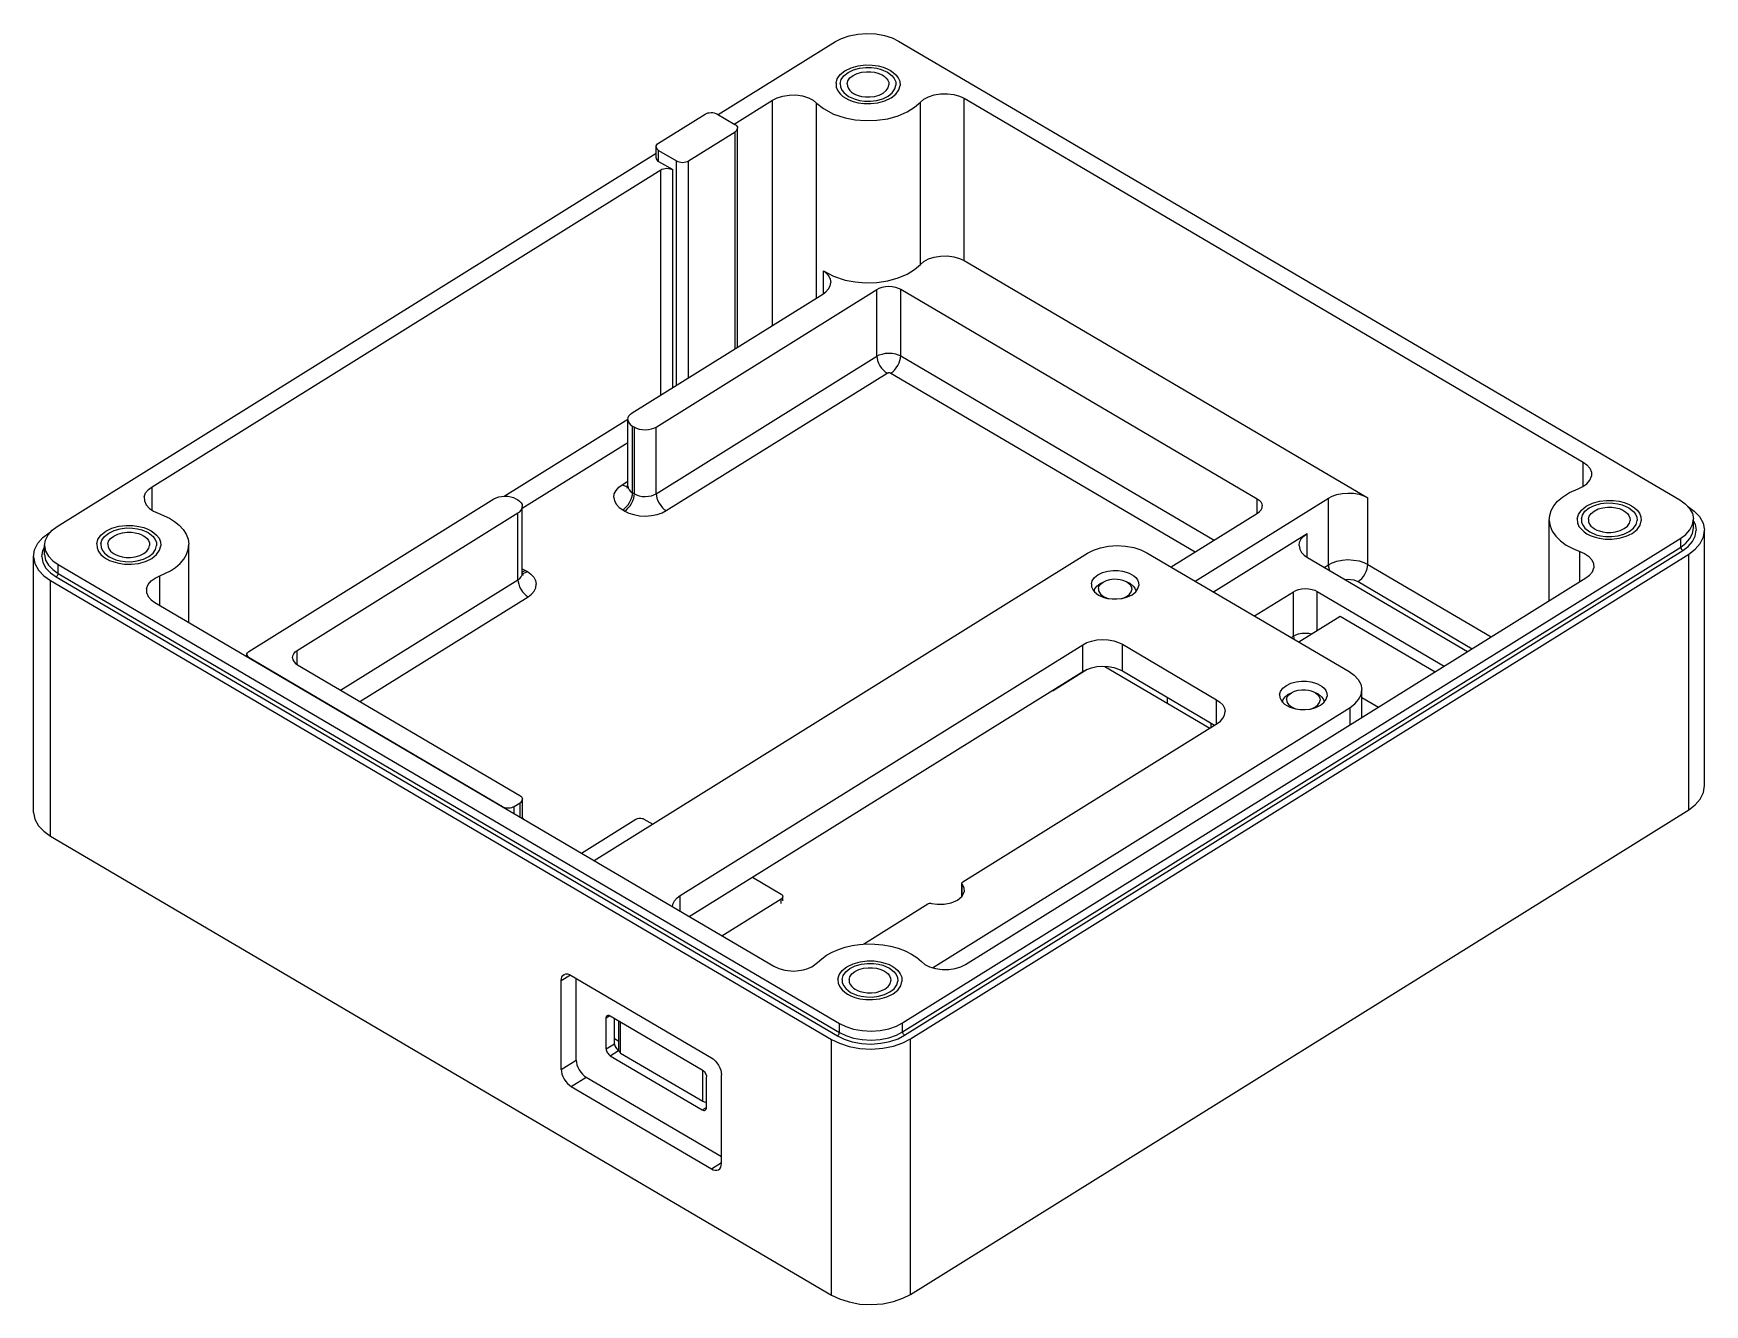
# Model space of a CAD drawing. Header units: millimetres. Extents: x -60 to 60, y -36 to 55.
import ezdxf

# ---------------------------------------------------------------- set-up
doc = ezdxf.new("R2010")
doc.units = ezdxf.units.MM
doc.layers.add('VISIBLE', color=7, linetype='Continuous')

msp = doc.modelspace()

# ---------------------------------------------------------------- linework, layer by layer
at = {"layer": 'VISIBLE'}
for p, q in [((-10.8, 49.03), (-2.4, 54.26)), ((-2.4, 54.26), (-1.96, 54.49)), ((-1.96, 54.49), (-1.42, 54.68)), ((-1.42, 54.68), (-0.81, 54.8)), ((-0.81, 54.8), (-0.16, 54.85)), ((-0.16, 54.85), (0.5, 54.82)), ((0.5, 54.82), (1.12, 54.7)), ((1.12, 54.7), (1.67, 54.53)), ((1.67, 54.53), (2.12, 54.3)), ((2.12, 54.3), (58.07, 21.42)), ((-2.36, 51.28), (-2.28, 51.59)), ((-2.28, 51.59), (-2.06, 51.9)), ((-2.06, 51.9), (-1.72, 52.17)), ((-2.06, 51.27), (-1.99, 51.54)), ((-1.99, 51.54), (-1.8, 51.81)), ((-1.8, 51.81), (-1.5, 52.05)), ((-1.72, 52.17), (-1.27, 52.39)), ((-1.51, 51.46), (-1.37, 51.66)), ((-1.5, 52.05), (-1.11, 52.23)), ((-1.37, 51.66), (-1.14, 51.84)), ((-1.27, 52.39), (-0.77, 52.53)), ((-1.14, 51.84), (-0.85, 51.98)), ((-1.11, 52.23), (-0.68, 52.36)), ((-0.85, 51.98), (-0.52, 52.07)), ((-0.77, 52.53), (-0.26, 52.59)), ((-0.68, 52.36), (-0.23, 52.41)), ((-0.52, 52.07), (-0.19, 52.11)), ((-0.26, 52.59), (0.22, 52.58)), ((-0.23, 52.41), (0.19, 52.4)), ((-0.19, 52.11), (0.12, 52.1)), ((0.12, 52.1), (0.4, 52.07)), ((0.19, 52.4), (0.56, 52.35)), ((0.22, 52.58), (0.65, 52.53)), ((0.4, 52.07), (0.63, 52.01)), ((0.56, 52.35), (0.87, 52.27)), ((0.63, 52.01), (0.83, 51.93)), ((0.65, 52.53), (1.01, 52.43)), ((0.83, 51.93), (0.98, 51.85)), ((0.87, 52.27), (1.33, 52.07)), ((0.98, 51.85), (1.11, 51.77)), ((1.01, 52.43), (1.3, 52.32)), ((1.11, 51.77), (1.24, 51.65)), ((1.24, 51.65), (1.34, 51.51)), ((1.3, 52.32), (1.54, 52.2)), ((1.33, 52.07), (1.67, 51.8)), ((1.34, 51.51), (1.41, 51.35)), ((1.54, 52.2), (1.74, 52.06)), ((1.67, 51.8), (1.81, 51.61)), ((1.74, 52.06), (1.93, 51.89)), ((1.81, 51.61), (1.91, 51.39)), ((1.93, 51.89), (2.1, 51.68)), ((2.1, 51.68), (2.2, 51.42)), ((-6.58, 50.24), (-6.18, 50.36)), ((-6.18, 50.36), (-5.72, 50.43)), ((-5.72, 50.43), (-5.23, 50.44)), ((-5.23, 50.44), (-4.76, 50.37)), ((-4.76, 50.37), (-4.34, 50.23)), ((-2.36, 51.28), (-2.34, 50.99)), ((-2.34, 50.99), (-2.23, 50.73)), ((-2.23, 50.73), (-2.07, 50.52)), ((-2.07, 50.52), (-1.87, 50.34)), ((-2.06, 51.27), (-2.04, 51.02)), ((-2.04, 51.02), (-1.95, 50.79)), ((-1.95, 50.79), (-1.81, 50.61)), ((-1.87, 50.34), (-1.67, 50.21)), ((-1.81, 50.61), (-1.46, 50.34)), ((-1.57, 51.25), (-1.51, 51.46)), ((-1.57, 51.25), (-1.55, 51.06)), ((-1.55, 51.06), (-1.48, 50.9)), ((-1.48, 50.9), (-1.37, 50.76)), ((-1.46, 50.34), (-1, 50.13)), ((-1.37, 50.76), (-1.25, 50.64)), ((-1.25, 50.64), (-1.11, 50.55)), ((-1.11, 50.55), (-0.96, 50.47)), ((-0.96, 50.47), (-0.77, 50.4)), ((-0.77, 50.4), (-0.54, 50.34)), ((-0.54, 50.34), (-0.26, 50.3)), ((-0.26, 50.3), (0.06, 50.3)), ((0.06, 50.3), (0.39, 50.34)), ((0.39, 50.34), (0.72, 50.43)), ((0.72, 50.43), (1.01, 50.57)), ((0.98, 50.17), (1.37, 50.36)), ((1.01, 50.57), (1.23, 50.75)), ((1.23, 50.75), (1.37, 50.95)), ((1.37, 50.95), (1.43, 51.16)), ((1.37, 50.36), (1.67, 50.6)), ((1.41, 51.35), (1.43, 51.16)), ((1.58, 50.23), (1.93, 50.51)), ((1.67, 50.6), (1.85, 50.87)), ((1.85, 50.87), (1.93, 51.14)), ((1.91, 51.39), (1.93, 51.14)), ((1.93, 50.51), (2.14, 50.82)), ((2.14, 50.82), (2.23, 51.13)), ((2.2, 51.42), (2.23, 51.13)), ((3.92, 50.13), (4.25, 50.31)), ((4.25, 50.31), (4.66, 50.45)), ((4.66, 50.45), (5.13, 50.53)), ((5.13, 50.53), (5.62, 50.53)), ((5.62, 50.53), (6.08, 50.47)), ((6.08, 50.47), (6.49, 50.35)), ((6.49, 50.35), (6.81, 50.2)), ((-11.74, 49.07), (-11.65, 49.12)), ((-11.65, 49.12), (-11.55, 49.15)), ((-11.55, 49.15), (-11.44, 49.17)), ((-11.44, 49.17), (-11.31, 49.18)), ((-11.31, 49.18), (-11.19, 49.18)), ((-11.19, 49.18), (-11.08, 49.15)), ((-11.08, 49.15), (-10.97, 49.12)), ((-10.97, 49.12), (-10.89, 49.08)), ((-10.89, 49.08), (-9.6, 48.32)), ((-9.66, 48.36), (-6.9, 50.08)), ((-6.9, 50.08), (-6.58, 50.24)), ((-6.9, 33.94), (-6.9, 50.08)), ((-4.34, 50.23), (-4, 50.06)), ((-4, 50.06), (-3.75, 49.86)), ((-3.75, 35.9), (-3.75, 49.86)), ((-3.75, 49.86), (-3.25, 49.46)), ((-3.25, 49.46), (-2.54, 49.07)), ((-2.54, 49.07), (-1.7, 48.8)), ((-1.67, 50.21), (-1.44, 50.09)), ((-1.44, 50.09), (-1.14, 49.97)), ((-1.14, 49.97), (-0.78, 49.88)), ((-1, 50.13), (-0.69, 50.05)), ((-0.78, 49.88), (-0.36, 49.82)), ((-0.69, 50.05), (-0.32, 50)), ((-0.36, 49.82), (0.12, 49.82)), ((-0.32, 50), (0.1, 50)), ((0.1, 50), (0.54, 50.05)), ((0.12, 49.82), (0.63, 49.88)), ((0.54, 50.05), (0.98, 50.17)), ((0.63, 49.88), (1.14, 50.02)), ((1.14, 50.02), (1.58, 50.23)), ((2.08, 48.95), (2.73, 49.23)), ((2.73, 49.23), (3.26, 49.56)), ((3.26, 49.56), (3.68, 49.92)), ((3.68, 49.92), (3.92, 50.13)), ((3.68, 38.3), (3.68, 49.92)), ((6.81, 38.57), (6.81, 50.2)), ((6.81, 50.2), (51.15, 24.13)), ((-15.08, 46.99), (-11.74, 49.07)), ((-9.6, 48.32), (-9.52, 48.27)), ((-9.52, 48.27), (-9.47, 48.21)), ((-9.51, 47.86), (-9.46, 47.92)), ((-9.47, 48.21), (-9.43, 48.14)), ((-9.46, 47.92), (-9.43, 47.99)), ((-9.43, 48.14), (-9.41, 48.07)), ((-9.43, 47.99), (-9.41, 48.07)), ((-9.41, 34.93), (-9.41, 48.07)), ((-1.7, 48.8), (-1, 48.66)), ((-1, 48.66), (-0.24, 48.6)), ((-0.24, 48.6), (0.55, 48.63)), ((0.55, 48.63), (1.34, 48.74)), ((1.34, 48.74), (2.08, 48.95)), ((-15.25, 46.73), (-15.24, 46.8)), ((-15.25, 45.93), (-15.25, 46.73)), ((-15.25, 46.73), (-15.24, 46.66)), ((-15.24, 46.8), (-15.2, 46.87)), ((-15.2, 46.87), (-15.15, 46.94)), ((-15.15, 46.94), (-15.08, 46.99)), ((-12.93, 45.72), (-9.58, 47.81)), ((-9.58, 47.81), (-9.51, 47.86)), ((-9.58, 32.26), (-9.58, 47.81)), ((-58.14, 19.53), (-15.25, 46.26)), ((-15.25, 45.93), (-15.24, 45.86)), ((-15.24, 46.66), (-15.2, 46.59)), ((-15.24, 45.86), (-15.2, 45.79)), ((-15.2, 46.59), (-15.14, 46.53)), ((-15.2, 45.79), (-15.14, 45.73)), ((-15.14, 46.53), (-15.07, 46.47)), ((-15.14, 45.73), (-15.07, 45.68)), ((-15.07, 45.68), (-15.07, 46.47)), ((-15.07, 46.47), (-13.78, 45.72)), ((-15.07, 45.68), (-14.06, 45.09)), ((-13.78, 29.65), (-13.78, 45.72)), ((-13.78, 45.72), (-13.69, 45.67)), ((-13.69, 45.67), (-13.59, 45.64)), ((-13.59, 45.64), (-13.47, 45.62)), ((-13.47, 45.62), (-13.35, 45.61)), ((-13.35, 45.61), (-13.23, 45.62)), ((-13.23, 45.62), (-13.11, 45.65)), ((-13.11, 45.65), (-13.01, 45.68)), ((-13.01, 45.68), (-12.93, 45.72)), ((-12.93, 30.18), (-12.93, 45.72)), ((-51.35, 22.37), (-14.91, 45.08)), ((-14.91, 45.08), (-14.83, 45.12)), ((-14.91, 28.94), (-14.91, 45.08)), ((-14.83, 45.12), (-14.73, 45.16)), ((-14.73, 45.16), (-14.61, 45.18)), ((-14.61, 45.18), (-14.49, 45.19)), ((-14.49, 45.19), (-14.37, 45.18)), ((-14.37, 45.18), (-14.25, 45.16)), ((-14.25, 45.16), (-14.15, 45.13)), ((-14.15, 45.13), (-14.06, 45.09)), ((-14.06, 29.47), (-14.06, 45.09)), ((3.26, 37.94), (3.68, 38.3)), ((3.68, 38.3), (3.92, 38.51)), ((3.92, 38.51), (4.25, 38.69)), ((4.25, 38.69), (4.66, 38.83)), ((4.66, 38.83), (5.13, 38.9)), ((5.13, 38.9), (5.62, 38.91)), ((5.62, 38.91), (6.08, 38.85)), ((6.08, 38.85), (6.49, 38.73)), ((6.49, 38.73), (6.81, 38.57)), ((6.81, 38.57), (35.73, 21.58)), ((-3.25, 36.21), (-3.25, 37.83)), ((-3.25, 37.83), (-3.04, 37.66)), ((-3.25, 37.83), (-2.54, 37.45)), ((-3.04, 37.66), (-2.87, 37.46)), ((-2.87, 37.46), (-2.77, 37.24)), ((-2.77, 37.24), (-2.73, 37)), ((-2.54, 37.45), (-1.7, 37.17)), ((-1.7, 37.17), (-1, 37.04)), ((0.55, 37.01), (1.34, 37.12)), ((1.34, 37.12), (2.08, 37.33)), ((2.08, 37.33), (2.73, 37.6)), ((2.73, 37.6), (3.26, 37.94)), ((-16.96, 27.66), (-3.3, 36.18)), ((-15.24, 26.65), (0.57, 36.51)), ((-3.3, 36.18), (-3.08, 36.34)), ((-3.08, 36.34), (-2.9, 36.54)), ((-2.9, 36.54), (-2.78, 36.76)), ((-2.78, 36.76), (-2.73, 37)), ((-1, 37.04), (-0.24, 36.98)), ((-0.24, 36.98), (0.55, 37.01)), ((0.57, 36.51), (0.74, 36.59)), ((0.57, 31.73), (0.57, 36.51)), ((0.74, 36.59), (0.94, 36.66)), ((0.94, 36.66), (1.17, 36.71)), ((1.17, 36.71), (1.42, 36.73)), ((1.42, 36.73), (1.66, 36.71)), ((1.66, 36.71), (1.89, 36.67)), ((1.89, 36.67), (2.1, 36.6)), ((2.1, 36.6), (2.27, 36.52)), ((2.27, 31.74), (2.27, 36.52)), ((2.27, 36.52), (27.81, 21.51)), ((-9.41, 32.37), (-9.41, 34.93)), ((-15.24, 21.87), (0.57, 31.73)), ((0.57, 31.73), (0.74, 31.81)), ((0.57, 31.73), (0.58, 31.58)), ((0.58, 31.58), (0.62, 31.41)), ((0.62, 31.41), (0.69, 31.22)), ((0.69, 31.22), (0.78, 31.04)), ((0.74, 31.81), (0.94, 31.88)), ((0.94, 31.88), (1.17, 31.93)), ((1.17, 31.93), (1.42, 31.95)), ((1.42, 31.95), (1.66, 31.94)), ((1.66, 31.94), (1.89, 31.89)), ((1.89, 31.89), (2.1, 31.83)), ((2.07, 31.05), (2.16, 31.24)), ((2.1, 31.83), (2.27, 31.74)), ((2.16, 31.24), (2.22, 31.42)), ((2.22, 31.42), (2.26, 31.59)), ((2.26, 31.59), (2.27, 31.74)), ((2.27, 31.74), (24.72, 18.55)), ((-14.53, 20.66), (1.29, 30.51)), ((0.78, 31.04), (0.9, 30.87)), ((0.9, 30.87), (1.03, 30.72)), ((1.03, 30.72), (1.16, 30.6)), ((1.16, 30.6), (1.29, 30.51)), ((1.29, 30.51), (1.32, 30.53)), ((1.32, 30.53), (1.35, 30.54)), ((1.35, 30.54), (1.39, 30.54)), ((1.39, 30.54), (1.43, 30.55)), ((1.43, 30.55), (1.47, 30.55)), ((1.47, 30.55), (1.51, 30.54)), ((1.51, 30.54), (1.54, 30.53)), ((1.54, 30.53), (1.57, 30.51)), ((1.57, 30.51), (1.7, 30.61)), ((1.57, 30.51), (23.37, 17.7)), ((1.7, 30.61), (1.83, 30.73)), ((1.83, 30.73), (1.95, 30.88)), ((1.95, 30.88), (2.07, 31.05)), ((-17.19, 27.45), (-17.09, 27.57)), ((-17.09, 27.57), (-16.96, 27.66)), ((-26.12, 21.7), (-17.27, 27.21)), ((-17.28, 27.19), (-17.25, 27.33)), ((-17.28, 22.41), (-17.28, 27.19)), ((-17.28, 27.19), (-17.25, 27.05)), ((-17.25, 27.33), (-17.19, 27.45)), ((-17.25, 27.05), (-17.18, 26.93)), ((-17.18, 26.93), (-17.07, 26.81)), ((-17.07, 26.81), (-16.94, 26.72)), ((-16.94, 21.94), (-16.94, 26.72)), ((-16.94, 26.72), (-16.8, 26.64)), ((-16.8, 21.86), (-16.8, 26.64)), ((-16.8, 26.64), (-16.64, 26.56)), ((-16.64, 26.56), (-16.45, 26.5)), ((-16.45, 26.5), (-16.24, 26.46)), ((-16.24, 26.46), (-16.02, 26.45)), ((-16.02, 26.45), (-15.79, 26.46)), ((-15.79, 26.46), (-15.58, 26.51)), ((-15.58, 26.51), (-15.4, 26.57)), ((-15.4, 26.57), (-15.24, 26.65)), ((-15.24, 21.87), (-15.24, 26.65)), ((-24.83, 20.84), (-17.28, 25.54)), ((51.15, 22.4), (51.15, 24.13)), ((51.15, 24.13), (51.42, 23.94)), ((51.42, 23.94), (51.63, 23.7)), ((-17.68, 22.51), (-17.28, 22.76)), ((51.42, 22.59), (51.63, 22.84)), ((51.63, 23.7), (51.74, 23.42)), ((51.63, 22.84), (51.75, 23.13)), ((51.74, 23.42), (51.75, 23.13)), ((-51.91, 21.65), (-51.81, 21.93)), ((-51.91, 21.65), (-51.9, 21.36)), ((-51.81, 21.93), (-51.61, 22.18)), ((-51.61, 22.18), (-51.35, 22.37)), ((-51.35, 20.7), (-51.35, 22.37)), ((-26.86, 21.5), (-26.7, 21.58)), ((-26.7, 21.58), (-26.52, 21.64)), ((-26.52, 21.64), (-26.31, 21.68)), ((-26.31, 21.68), (-26.08, 21.7)), ((-26.08, 21.7), (-25.86, 21.69)), ((-25.86, 21.69), (-25.65, 21.65)), ((-25.65, 21.65), (-25.46, 21.59)), ((-25.46, 21.59), (-25.3, 21.51)), ((-18.27, 21.61), (-18.24, 21.87)), ((-18.27, 21.61), (-18.22, 21.35)), ((-18.24, 21.87), (-18.11, 22.11)), ((-18.11, 22.11), (-17.92, 22.33)), ((-17.92, 22.33), (-17.68, 22.51)), ((-17.68, 22.51), (-17.55, 22.45)), ((-17.55, 22.45), (-17.42, 22.41)), ((-17.42, 22.41), (-17.29, 22.41)), ((-17.34, 22.28), (-17.29, 22.35)), ((-17.33, 22.33), (-17.29, 22.36)), ((-17.32, 22.26), (-17.28, 22.39)), ((-17.29, 22.27), (-17.28, 22.41)), ((-17.29, 22.41), (-17.28, 22.41)), ((-17.28, 22.41), (-17.25, 22.28)), ((-17.25, 22.28), (-17.18, 22.15)), ((-17.18, 22.15), (-17.07, 22.04)), ((-17.07, 22.04), (-16.94, 21.94)), ((-17.06, 21.44), (-16.99, 21.62)), ((-16.99, 21.62), (-16.95, 21.79)), ((-16.95, 21.79), (-16.94, 21.94)), ((-16.94, 21.94), (-16.8, 21.86)), ((-16.85, 21.54), (-16.81, 21.71)), ((-16.81, 21.71), (-16.8, 21.86)), ((-16.8, 21.86), (-16.64, 21.78)), ((-16.64, 21.78), (-16.45, 21.72)), ((-16.45, 21.72), (-16.24, 21.68)), ((-16.24, 21.68), (-16.02, 21.67)), ((-16.02, 21.67), (-15.79, 21.69)), ((-15.79, 21.69), (-15.58, 21.73)), ((-15.58, 21.73), (-15.4, 21.79)), ((-15.4, 21.79), (-15.24, 21.87)), ((-15.24, 21.87), (-15.23, 21.72)), ((-15.23, 21.72), (-15.19, 21.55)), ((-15.19, 21.55), (-15.13, 21.37)), ((23.36, 15.61), (32.9, 21.55)), ((32.9, 21.55), (33.18, 21.7)), ((32.9, 16.78), (32.9, 21.55)), ((33.18, 21.7), (33.51, 21.82)), ((33.51, 21.82), (33.89, 21.89)), ((33.89, 21.89), (34.3, 21.92)), ((34.3, 21.92), (34.71, 21.9)), ((34.71, 21.9), (35.1, 21.83)), ((35.1, 21.83), (35.44, 21.72)), ((35.44, 21.72), (35.73, 21.58)), ((35.73, 16.8), (35.73, 21.58)), ((49.32, 21.34), (49.66, 21.63)), ((49.66, 21.63), (50.18, 21.96)), ((50.18, 21.96), (50.79, 22.23)), ((50.79, 22.23), (51.12, 22.38)), ((51.12, 22.38), (51.42, 22.59)), ((-51.9, 21.36), (-51.77, 21.07)), ((-51.77, 21.07), (-51.54, 20.82)), ((-51.54, 20.82), (-51.24, 20.62)), ((-51.24, 20.62), (-50.9, 20.48)), ((-50.9, 20.48), (-50.11, 20.13)), ((-44.41, 10.56), (-26.86, 21.5)), ((-40.95, 10.63), (-25.14, 20.49)), ((-25.3, 21.51), (-25.16, 21.43)), ((-25.16, 21.43), (-25.03, 21.33)), ((-25.14, 20.49), (-25.01, 20.58)), ((-25.14, 15.71), (-25.14, 20.49)), ((-25.03, 21.33), (-24.92, 21.22)), ((-25.01, 20.58), (-24.91, 20.69)), ((-24.92, 21.22), (-24.85, 21.1)), ((-24.91, 20.69), (-24.85, 20.82)), ((-24.85, 21.1), (-24.83, 20.96)), ((-24.85, 20.82), (-24.83, 20.96)), ((-24.83, 16.18), (-24.83, 20.96)), ((-18.22, 21.35), (-18.09, 21.1)), ((-18.09, 21.1), (-17.89, 20.89)), ((-17.89, 20.89), (-17.64, 20.71)), ((-17.64, 20.71), (-17.51, 20.81)), ((-17.64, 20.71), (-17.49, 20.63)), ((-17.51, 20.81), (-17.38, 20.93)), ((-17.49, 20.63), (-17.37, 20.72)), ((-17.49, 20.63), (-17.2, 20.48)), ((-17.38, 20.93), (-17.26, 21.08)), ((-17.37, 20.72), (-17.24, 20.85)), ((-17.26, 21.08), (-17.15, 21.25)), ((-17.24, 20.85), (-17.11, 21)), ((-17.2, 20.48), (-16.84, 20.37)), ((-17.15, 21.25), (-17.06, 21.44)), ((-17.11, 21), (-17, 21.17)), ((-17, 21.17), (-16.91, 21.35)), ((-16.91, 21.35), (-16.85, 21.54)), ((-16.84, 20.37), (-16.43, 20.29)), ((-15.57, 20.3), (-15.17, 20.38)), ((-15.17, 20.38), (-14.82, 20.5)), ((-15.13, 21.37), (-15.03, 21.19)), ((-15.03, 21.19), (-14.92, 21.02)), ((-14.92, 21.02), (-14.79, 20.87)), ((-14.82, 20.5), (-14.53, 20.66)), ((-14.79, 20.87), (-14.66, 20.75)), ((-14.66, 20.75), (-14.53, 20.66)), ((21.64, 16.62), (27.83, 20.48)), ((27.81, 20.47), (27.81, 21.51)), ((27.81, 21.51), (27.95, 21.41)), ((27.83, 20.48), (27.97, 20.59)), ((27.95, 21.41), (28.07, 21.29)), ((27.97, 20.59), (28.08, 20.71)), ((28.07, 21.29), (28.14, 21.15)), ((28.08, 20.71), (28.15, 20.85)), ((28.14, 21.15), (28.17, 21)), ((28.15, 20.85), (28.17, 21)), ((48.75, 20.32), (48.86, 20.67)), ((48.86, 20.67), (49.05, 21.01)), ((49.05, 21.01), (49.32, 21.34)), ((50.72, 20.08), (50.81, 20.39)), ((50.81, 20.39), (51.02, 20.7)), ((51.02, 20.7), (51.37, 20.97)), ((51.1, 20.34), (51.28, 20.61)), ((51.28, 20.61), (51.58, 20.85)), ((51.37, 20.97), (51.81, 21.19)), ((51.58, 20.85), (51.97, 21.03)), ((51.58, 20.25), (51.72, 20.46)), ((51.72, 20.46), (51.94, 20.63)), ((51.81, 21.19), (52.32, 21.33)), ((51.94, 20.63), (52.23, 20.78)), ((51.97, 21.03), (52.41, 21.16)), ((52.23, 20.78), (52.56, 20.87)), ((52.32, 21.33), (52.83, 21.39)), ((52.41, 21.16), (52.85, 21.21)), ((52.56, 20.87), (52.89, 20.91)), ((52.83, 21.39), (53.31, 21.38)), ((52.85, 21.21), (53.27, 21.2)), ((52.89, 20.91), (53.21, 20.9)), ((53.21, 20.9), (53.48, 20.87)), ((53.27, 21.2), (53.64, 21.15)), ((53.31, 21.38), (53.73, 21.33)), ((53.48, 20.87), (53.72, 20.8)), ((53.64, 21.15), (53.95, 21.07)), ((53.72, 20.8), (53.91, 20.73)), ((53.73, 21.33), (54.09, 21.23)), ((53.91, 20.73), (54.06, 20.65)), ((53.95, 21.07), (54.41, 20.87)), ((54.06, 20.65), (54.2, 20.56)), ((54.09, 21.23), (54.39, 21.12)), ((54.2, 20.56), (54.32, 20.45)), ((54.32, 20.45), (54.43, 20.31)), ((54.39, 21.12), (54.62, 21)), ((54.41, 20.87), (54.76, 20.6)), ((54.62, 21), (54.82, 20.86)), ((54.76, 20.6), (54.9, 20.41)), ((54.82, 20.86), (55.02, 20.69)), ((54.9, 20.41), (54.99, 20.19)), ((55.02, 20.69), (55.18, 20.48)), ((55.18, 20.48), (55.29, 20.22)), ((58.07, 21.42), (58.46, 21.15)), ((58.46, 21.15), (58.76, 20.82)), ((58.62, 20.98), (58.63, 20.97)), ((58.63, 20.97), (59.11, 20.63)), ((58.76, 20.82), (58.97, 20.45)), ((58.97, 20.45), (59.04, 20.06)), ((59.11, 20.63), (59.49, 20.23)), ((-58.8, 18.93), (-58.51, 19.26)), ((-58.51, 19.26), (-58.14, 19.53)), ((-55.01, 18.9), (-54.67, 19.18)), ((-54.67, 19.18), (-54.22, 19.4)), ((-54.45, 19.05), (-54.06, 19.24)), ((-54.22, 19.4), (-53.72, 19.54)), ((-54.06, 19.24), (-53.63, 19.36)), ((-53.72, 19.54), (-53.21, 19.6)), ((-53.63, 19.36), (-53.18, 19.42)), ((-53.21, 19.6), (-52.73, 19.59)), ((-53.18, 19.42), (-52.76, 19.41)), ((-52.76, 19.41), (-52.39, 19.36)), ((-52.73, 19.59), (-52.3, 19.53)), ((-52.39, 19.36), (-52.08, 19.28)), ((-52.3, 19.53), (-51.94, 19.44)), ((-52.08, 19.28), (-51.62, 19.08)), ((-51.94, 19.44), (-51.65, 19.33)), ((-51.65, 19.33), (-51.41, 19.21)), ((-51.41, 19.21), (-51.21, 19.07)), ((-50.11, 20.13), (-49.74, 19.89)), ((-49.74, 19.89), (-49.41, 19.62)), ((-49.41, 19.62), (-49.12, 19.31)), ((-49.12, 19.31), (-48.91, 18.98)), ((-16.43, 20.29), (-16, 20.27)), ((-16, 20.27), (-15.57, 20.3)), ((48.72, 19.95), (48.75, 20.32)), ((48.72, 15.86), (48.72, 19.95)), ((48.72, 19.95), (48.78, 19.57)), ((48.78, 19.57), (48.93, 19.19)), ((48.93, 19.19), (49.18, 18.83)), ((50.72, 20.08), (50.75, 19.79)), ((50.75, 19.79), (50.85, 19.53)), ((50.85, 19.53), (51.02, 19.32)), ((51.02, 20.07), (51.1, 20.34)), ((51.02, 20.07), (51.04, 19.81)), ((51.02, 19.32), (51.21, 19.14)), ((51.04, 19.81), (51.14, 19.59)), ((51.14, 19.59), (51.28, 19.41)), ((51.28, 19.41), (51.62, 19.13)), ((51.52, 20.05), (51.58, 20.25)), ((51.52, 20.05), (51.54, 19.86)), ((51.54, 19.86), (51.61, 19.69)), ((51.61, 19.69), (51.71, 19.55)), ((51.71, 19.55), (51.84, 19.44)), ((51.84, 19.44), (51.97, 19.35)), ((51.97, 19.35), (52.12, 19.27)), ((52.12, 19.27), (52.32, 19.2)), ((52.32, 19.2), (52.55, 19.14)), ((53.47, 19.14), (53.8, 19.23)), ((53.8, 19.23), (54.09, 19.37)), ((54.06, 18.97), (54.45, 19.16)), ((54.09, 19.37), (54.32, 19.55)), ((54.32, 19.55), (54.46, 19.75)), ((54.43, 20.31), (54.5, 20.14)), ((54.45, 19.16), (54.75, 19.4)), ((54.46, 19.75), (54.51, 19.95)), ((54.5, 20.14), (54.51, 19.95)), ((54.67, 19.03), (55.01, 19.31)), ((54.75, 19.4), (54.94, 19.67)), ((54.94, 19.67), (55.01, 19.94)), ((54.99, 20.19), (55.01, 19.94)), ((55.01, 19.31), (55.23, 19.62)), ((55.23, 19.62), (55.31, 19.93)), ((55.29, 20.22), (55.31, 19.93)), ((58.51, 18.95), (58.8, 19.28)), ((58.8, 19.28), (58.99, 19.66)), ((58.99, 19.66), (59.04, 20.06)), ((58.99, 19.02), (59.04, 19.42)), ((59.04, 19.42), (59.04, 20.06)), ((59.04, 19.9), (59.16, 19.68)), ((59.04, 19.42), (59.05, 19.39)), ((59.16, 19.68), (59.24, 19.26)), ((59.18, 18.84), (59.24, 19.26)), ((59.49, 20.23), (59.75, 19.76)), ((59.75, 19.76), (59.84, 19.27)), ((59.77, 18.77), (59.84, 19.27)), ((59.84, 0.96), (59.84, 19.27)), ((-59.77, 17.85), (-59.54, 18.32)), ((-59.54, 18.32), (-59.17, 18.73)), ((-59.18, 17.78), (-59.04, 18.06)), ((-59.17, 18.73), (-58.71, 19.07)), ((-59.04, 18.16), (-58.99, 18.55)), ((-59.04, 17.52), (-59.04, 18.16)), ((-59.04, 18.16), (-58.97, 17.76)), ((-58.99, 18.55), (-58.8, 18.93)), ((-58.71, 19.07), (-58.62, 19.14)), ((-55.31, 18.28), (-55.23, 18.6)), ((-55.31, 18.28), (-55.29, 17.99)), ((-55.29, 17.99), (-55.18, 17.74)), ((-55.23, 18.6), (-55.01, 18.9)), ((-55.01, 18.27), (-54.94, 18.54)), ((-55.01, 18.27), (-54.99, 18.02)), ((-54.99, 18.02), (-54.9, 17.8)), ((-54.94, 18.54), (-54.75, 18.81)), ((-54.75, 18.81), (-54.45, 19.05)), ((-54.51, 18.26), (-54.46, 18.46)), ((-54.51, 18.26), (-54.5, 18.07)), ((-54.5, 18.07), (-54.43, 17.9)), ((-54.46, 18.46), (-54.32, 18.66)), ((-54.32, 18.66), (-54.09, 18.84)), ((-54.09, 18.84), (-53.8, 18.98)), ((-53.8, 18.98), (-53.47, 19.07)), ((-53.47, 19.07), (-53.14, 19.11)), ((-53.14, 19.11), (-52.83, 19.11)), ((-52.83, 19.11), (-52.55, 19.07)), ((-52.55, 19.07), (-52.32, 19.01)), ((-52.32, 19.01), (-52.12, 18.94)), ((-52.12, 18.94), (-51.97, 18.86)), ((-51.97, 18.86), (-51.84, 18.77)), ((-51.84, 18.77), (-51.71, 18.66)), ((-51.72, 17.76), (-51.58, 17.96)), ((-51.71, 18.66), (-51.61, 18.52)), ((-51.62, 19.08), (-51.28, 18.81)), ((-51.61, 18.52), (-51.54, 18.35)), ((-51.58, 17.96), (-51.52, 18.16)), ((-51.54, 18.35), (-51.52, 18.16)), ((-51.28, 18.81), (-51.14, 18.62)), ((-51.21, 19.07), (-51.02, 18.9)), ((-51.14, 18.62), (-51.04, 18.4)), ((-51.1, 17.87), (-51.02, 18.15)), ((-51.04, 18.4), (-51.02, 18.15)), ((-51.02, 18.9), (-50.85, 18.68)), ((-50.85, 18.68), (-50.75, 18.43)), ((-50.81, 17.82), (-50.72, 18.14)), ((-50.75, 18.43), (-50.72, 18.14)), ((-48.91, 18.98), (-48.77, 18.62)), ((-48.77, 18.62), (-48.72, 18.25)), ((-48.75, 17.88), (-48.72, 18.25)), ((-48.72, 12.65), (-48.72, 18.25)), ((2.4, -16.05), (58.14, 18.68)), ((2.4, -16.69), (58.14, 18.04)), ((16.08, 17.82), (16.58, 17.99)), ((16.58, 17.99), (17.15, 18.11)), ((17.15, 18.11), (17.77, 18.15)), ((17.77, 18.15), (18.38, 18.12)), ((18.38, 18.12), (18.96, 18.01)), ((18.96, 18.01), (19.48, 17.85)), ((24.67, 14.84), (31.37, 19.01)), ((30.8, 18.15), (30.84, 18.39)), ((30.8, 18.15), (30.85, 17.9)), ((30.84, 18.39), (30.95, 18.63)), ((30.95, 18.63), (31.14, 18.84)), ((31.14, 18.84), (31.37, 19.01)), ((31.37, 17.33), (31.37, 19.01)), ((49.18, 18.83), (49.52, 18.49)), ((49.52, 18.49), (49.93, 18.19)), ((49.93, 18.19), (50.4, 17.94)), ((51.21, 19.14), (51.41, 19)), ((51.41, 19), (51.65, 18.88)), ((51.62, 19.13), (52.08, 18.93)), ((51.65, 18.88), (51.94, 18.77)), ((51.94, 18.77), (52.3, 18.68)), ((52.08, 18.93), (52.39, 18.85)), ((52.3, 18.68), (52.73, 18.62)), ((52.39, 18.85), (52.76, 18.8)), ((52.55, 19.14), (52.83, 19.1)), ((52.73, 18.62), (53.21, 18.62)), ((52.76, 18.8), (53.18, 18.8)), ((52.83, 19.1), (53.14, 19.1)), ((53.14, 19.1), (53.47, 19.14)), ((53.18, 18.8), (53.63, 18.85)), ((53.21, 18.62), (53.72, 18.68)), ((53.63, 18.85), (54.06, 18.97)), ((53.72, 18.68), (54.22, 18.82)), ((54.22, 18.82), (54.67, 19.03)), ((58.14, 18.68), (58.51, 18.95)), ((58.14, 18.04), (58.14, 18.68)), ((58.14, 18.04), (58.51, 18.32)), ((58.14, 18.04), (58.14, 18.01)), ((58.14, 18.01), (58.15, 17.98)), ((58.15, 17.98), (58.16, 17.94)), ((58.28, 17.8), (58.67, 18.09)), ((58.51, 18.32), (58.8, 18.65)), ((58.67, 18.09), (58.98, 18.44)), ((58.8, 18.65), (58.99, 19.02)), ((58.98, 18.44), (59.18, 18.84)), ((59.17, 17.89), (59.54, 18.3)), ((59.54, 18.3), (59.77, 18.77)), ((-59.84, 17.35), (-59.77, 17.85)), ((-59.84, -0.96), (-59.84, 17.35)), ((-59.84, 17.35), (-59.75, 16.86)), ((-59.75, 16.86), (-59.49, 16.39)), ((-59.24, 17.36), (-59.18, 17.78)), ((-59.24, 17.36), (-59.16, 16.94)), ((-59.16, 16.94), (-58.95, 16.54)), ((-59.05, 17.49), (-59.04, 17.52)), ((-59.04, 17.52), (-58.97, 17.12)), ((-58.97, 17.76), (-58.76, 17.39)), ((-58.97, 17.12), (-58.76, 16.75)), ((-58.76, 17.39), (-58.46, 17.06)), ((-58.46, 17.06), (-58.07, 16.8)), ((-58.07, 16.16), (-58.07, 16.8)), ((-58.07, 16.8), (-2.12, -16.09)), ((-55.18, 17.74), (-55.02, 17.52)), ((-55.02, 17.52), (-54.82, 17.35)), ((-54.9, 17.8), (-54.76, 17.61)), ((-54.82, 17.35), (-54.62, 17.21)), ((-54.76, 17.61), (-54.41, 17.34)), ((-54.62, 17.21), (-54.39, 17.09)), ((-54.43, 17.9), (-54.32, 17.76)), ((-54.41, 17.34), (-53.95, 17.14)), ((-54.39, 17.09), (-54.09, 16.98)), ((-54.32, 17.76), (-54.2, 17.65)), ((-54.2, 17.65), (-54.06, 17.56)), ((-54.09, 16.98), (-53.73, 16.89)), ((-54.06, 17.56), (-53.91, 17.48)), ((-53.95, 17.14), (-53.64, 17.06)), ((-53.91, 17.48), (-53.72, 17.41)), ((-53.73, 16.89), (-53.31, 16.83)), ((-53.72, 17.41), (-53.48, 17.35)), ((-53.64, 17.06), (-53.27, 17.01)), ((-53.48, 17.35), (-53.21, 17.31)), ((-53.31, 16.83), (-52.83, 16.82)), ((-53.27, 17.01), (-52.85, 17)), ((-53.21, 17.31), (-52.89, 17.3)), ((-52.89, 17.3), (-52.56, 17.35)), ((-52.85, 17), (-52.41, 17.06)), ((-52.83, 16.82), (-52.32, 16.88)), ((-52.56, 17.35), (-52.23, 17.44)), ((-52.41, 17.06), (-51.97, 17.18)), ((-52.32, 16.88), (-51.81, 17.02)), ((-52.23, 17.44), (-51.94, 17.58)), ((-51.97, 17.18), (-51.58, 17.37)), ((-51.94, 17.58), (-51.72, 17.76)), ((-51.81, 17.02), (-51.37, 17.24)), ((-51.58, 17.37), (-51.28, 17.61)), ((-51.37, 17.24), (-51.02, 17.52)), ((-51.28, 17.61), (-51.1, 17.87)), ((-51.02, 17.52), (-50.81, 17.82)), ((-49.66, 16.58), (-49.34, 16.86)), ((-49.34, 16.86), (-49.07, 17.17)), ((-49.07, 17.17), (-48.87, 17.51)), ((-48.87, 17.51), (-48.75, 17.88)), ((-19.68, -4.42), (15.66, 17.6)), ((2.55, -16.93), (58.28, 17.8)), ((2.98, -17.19), (58.71, 17.54)), ((15.66, 17.6), (16.08, 17.82)), ((19.48, 17.85), (19.9, 17.64)), ((19.9, 17.64), (34.39, 9.12)), ((30.85, 17.9), (30.98, 17.67)), ((30.98, 17.67), (31.17, 17.46)), ((31.17, 17.46), (31.41, 17.3)), ((31.41, 17.3), (42.87, 10.56)), ((32.6, 16.59), (32.9, 16.78)), ((32.9, 16.78), (33.18, 16.92)), ((32.9, 16.78), (32.91, 16.63)), ((33.18, 16.92), (33.51, 17.04)), ((33.51, 17.04), (33.89, 17.12)), ((33.89, 17.12), (34.3, 17.15)), ((34.3, 17.15), (34.71, 17.12)), ((34.71, 17.12), (35.1, 17.05)), ((35.1, 17.05), (35.44, 16.94)), ((35.44, 16.94), (35.73, 16.8)), ((35.71, 16.65), (35.73, 16.8)), ((35.73, 16.8), (44.56, 11.61)), ((50.4, 17.94), (50.9, 17.74)), ((50.9, 15.56), (50.9, 17.74)), ((50.9, 17.74), (51.24, 17.59)), ((51.24, 17.59), (51.54, 17.39)), ((51.54, 17.39), (51.77, 17.14)), ((51.77, 17.14), (51.9, 16.86)), ((51.9, 16.86), (51.91, 16.56)), ((58.16, 17.94), (58.18, 17.9)), ((58.18, 17.9), (58.21, 17.87)), ((58.21, 17.87), (58.23, 17.84)), ((58.23, 17.84), (58.26, 17.82)), ((58.26, 17.82), (58.28, 17.8)), ((58.71, 17.54), (59.17, 17.89)), ((58.71, -0.77), (58.71, 17.54)), ((-59.49, 16.39), (-59.11, 15.99)), ((-59.11, 15.99), (-58.63, 15.65)), ((-58.95, 16.54), (-58.62, 16.2)), ((-58.76, 16.75), (-58.46, 16.43)), ((-58.63, -2.66), (-58.63, 15.65)), ((-58.63, 15.65), (-2.68, -17.24)), ((-58.62, 16.2), (-58.21, 15.91)), ((-58.46, 16.43), (-58.07, 16.16)), ((-58.21, 15.91), (-58.19, 15.93)), ((-58.21, 15.91), (-2.26, -16.98)), ((-58.19, 15.93), (-58.16, 15.96)), ((-58.16, 15.96), (-58.14, 15.99)), ((-58.14, 15.99), (-58.12, 16.02)), ((-58.12, 16.02), (-58.1, 16.06)), ((-58.1, 16.06), (-58.08, 16.09)), ((-58.08, 16.13), (-58.07, 16.16)), ((-58.08, 16.09), (-58.08, 16.13)), ((-58.07, 16.16), (-2.12, -16.73)), ((-51.63, 15.37), (-51.42, 15.62)), ((-51.42, 15.62), (-51.12, 15.83)), ((-51.12, 15.83), (-50.79, 15.98)), ((-50.79, 15.98), (-50.02, 16.35)), ((-50.79, 13.87), (-50.79, 15.98)), ((-50.02, 16.35), (-49.66, 16.58)), ((-37.84, 7.79), (-25.14, 15.71)), ((-25.14, 15.71), (-25.01, 15.8)), ((-25.14, 15.71), (-25.12, 15.56)), ((-25.01, 15.8), (-24.91, 15.92)), ((-24.91, 15.92), (-24.85, 16.05)), ((-24.85, 16.05), (-24.83, 16.18)), ((-24.83, 16.48), (-24.61, 16.37)), ((-24.83, 16.28), (-24.73, 16.31)), ((-24.83, 16.18), (-24.81, 16.04)), ((-24.82, 16.18), (-24.72, 16.18)), ((-24.82, 16.13), (-24.78, 16.04)), ((-24.81, 16.12), (-24.79, 16.1)), ((-24.81, 16.1), (-24.77, 16.05)), ((-24.73, 16.31), (-24.61, 16.37)), ((-24.72, 16.18), (-24.59, 16.22)), ((-24.61, 16.37), (-24.46, 16.29)), ((-24.59, 16.22), (-24.46, 16.29)), ((-24.46, 16.29), (-24.21, 16.11)), ((-24.21, 16.11), (-24.01, 15.9)), ((-24.01, 15.9), (-23.88, 15.66)), ((-23.88, 15.66), (-23.83, 15.4)), ((6.9, -11.86), (51.35, 15.84)), ((15.93, 15.41), (15.99, 15.64)), ((15.99, 15.64), (16.15, 15.86)), ((16.15, 15.86), (16.4, 16.07)), ((16.4, 16.07), (16.73, 16.23)), ((16.73, 16.23), (17.11, 16.33)), ((16.76, 15.54), (17, 15.65)), ((17, 15.65), (17.26, 15.72)), ((17.11, 16.33), (17.48, 16.38)), ((17.26, 15.72), (17.53, 15.76)), ((17.48, 16.38), (17.84, 16.37)), ((17.53, 15.76), (17.78, 15.75)), ((17.78, 15.75), (18, 15.72)), ((17.84, 16.37), (18.15, 16.33)), ((18, 15.72), (18.19, 15.67)), ((18.15, 16.33), (18.42, 16.26)), ((18.19, 15.67), (18.46, 15.55)), ((18.42, 16.26), (18.64, 16.18)), ((18.64, 16.18), (18.81, 16.09)), ((18.81, 16.09), (18.96, 15.99)), ((18.96, 15.99), (19.1, 15.86)), ((19.1, 15.86), (19.22, 15.7)), ((19.22, 15.7), (19.3, 15.51)), ((32.91, 16.63), (32.95, 16.46)), ((32.95, 16.46), (32.98, 16.37)), ((34.08, 15.72), (34.11, 15.73)), ((34.11, 15.73), (34.32, 15.74)), ((34.32, 15.74), (34.52, 15.73)), ((34.52, 15.73), (34.72, 15.7)), ((34.72, 15.7), (34.89, 15.64)), ((34.89, 15.64), (35.03, 15.57)), ((35.03, 15.57), (35.16, 15.67)), ((35.03, 15.57), (43.21, 10.76)), ((35.16, 15.67), (35.29, 15.79)), ((35.29, 15.79), (35.41, 15.94)), ((35.41, 15.94), (35.52, 16.11)), ((35.52, 16.11), (35.61, 16.3)), ((35.61, 16.3), (35.68, 16.48)), ((35.68, 16.48), (35.71, 16.65)), ((48.72, 14.2), (48.72, 15.86)), ((51.35, 15.84), (51.61, 16.04)), ((51.61, 16.04), (51.81, 16.28)), ((51.81, 16.28), (51.91, 16.56)), ((-51.75, 15.08), (-51.63, 15.37)), ((-51.75, 15.08), (-51.74, 14.79)), ((-51.74, 14.79), (-51.63, 14.51)), ((-51.63, 14.51), (-51.42, 14.27)), ((-36.47, 6.98), (-24.42, 14.49)), ((-25.12, 15.56), (-25.09, 15.39)), ((-25.09, 15.39), (-25.02, 15.2)), ((-25.02, 15.2), (-24.93, 15.02)), ((-24.93, 15.02), (-24.81, 14.85)), ((-24.81, 14.85), (-24.68, 14.7)), ((-24.68, 14.7), (-24.55, 14.58)), ((-24.55, 14.58), (-24.42, 14.49)), ((-24.42, 14.49), (-24.18, 14.67)), ((-24.18, 14.67), (-23.99, 14.89)), ((-23.99, 14.89), (-23.86, 15.13)), ((-23.86, 15.13), (-23.83, 15.4)), ((15.93, 15.41), (15.94, 15.19)), ((15.94, 15.19), (16.03, 15)), ((16.03, 15), (16.15, 14.84)), ((16.13, 14.86), (16.18, 15.05)), ((16.15, 14.84), (16.29, 14.72)), ((16.18, 15.05), (16.32, 15.25)), ((16.29, 14.72), (16.44, 14.61)), ((16.32, 15.25), (16.55, 15.43)), ((16.43, 15.07), (16.47, 15.23)), ((16.43, 15.07), (16.44, 14.92)), ((16.44, 14.92), (16.5, 14.79)), ((16.44, 14.61), (16.61, 14.52)), ((16.47, 15.23), (16.58, 15.4)), ((16.5, 14.79), (16.58, 14.67)), ((16.55, 15.43), (16.76, 15.54)), ((16.58, 15.4), (16.76, 15.54)), ((16.58, 14.67), (16.79, 14.51)), ((16.61, 14.52), (16.83, 14.44)), ((16.79, 14.51), (17.06, 14.39)), ((16.83, 14.44), (17.09, 14.37)), ((17.06, 14.39), (17.17, 14.36)), ((17.09, 14.37), (17.41, 14.33)), ((17.76, 14.33), (18.14, 14.37)), ((18.07, 14.36), (18.25, 14.41)), ((18.14, 14.37), (18.51, 14.48)), ((18.25, 14.41), (18.48, 14.53)), ((18.46, 15.55), (18.67, 15.39)), ((18.46, 15.55), (18.67, 15.45)), ((18.48, 14.53), (18.66, 14.67)), ((18.51, 14.48), (18.84, 14.63)), ((18.66, 14.67), (18.78, 14.83)), ((18.67, 15.45), (18.93, 15.24)), ((18.67, 15.39), (18.75, 15.28)), ((18.75, 15.28), (18.81, 15.15)), ((18.78, 14.83), (18.82, 14.99)), ((18.81, 15.15), (18.82, 14.99)), ((18.84, 14.63), (19.1, 14.84)), ((18.93, 15.24), (19.04, 15.1)), ((19.04, 15.1), (19.11, 14.94)), ((19.1, 14.84), (19.26, 15.07)), ((19.11, 14.94), (19.11, 14.86)), ((19.26, 15.07), (19.32, 15.3)), ((19.3, 15.51), (19.32, 15.3)), ((27.61, 13.11), (30.4, 14.85)), ((30.4, 14.85), (30.57, 14.93)), ((30.4, 11.66), (30.4, 14.85)), ((30.57, 14.93), (30.77, 15)), ((30.77, 15), (31, 15.05)), ((31, 15.05), (31.25, 15.07)), ((31.25, 15.07), (31.49, 15.05)), ((31.49, 15.05), (31.73, 15.01)), ((31.73, 15.01), (31.93, 14.95)), ((31.93, 14.95), (32.1, 14.86)), ((32.1, 12.07), (32.1, 14.86)), ((32.1, 14.86), (41.2, 9.51)), ((-51.42, 14.27), (-51.15, 14.08)), ((-51.15, 14.08), (-6.81, -11.99)), ((17.41, 14.33), (17.76, 14.33)), ((30.78, 11.25), (33.75, 13.1)), ((33.75, 13.1), (40.55, 9.1)), ((-13.52, -6.92), (15.32, 11.05)), ((15.32, 11.05), (15.6, 11.2)), ((15.32, 9.14), (15.32, 11.05)), ((15.6, 11.2), (15.94, 11.31)), ((15.94, 11.31), (16.32, 11.39)), ((16.32, 11.39), (16.73, 11.42)), ((16.73, 11.42), (17.14, 11.4)), ((17.14, 11.4), (17.53, 11.33)), ((17.53, 11.33), (17.87, 11.22)), ((17.87, 11.22), (18.15, 11.08)), ((18.15, 9.17), (18.15, 11.08)), ((18.15, 11.08), (24.89, 7.11)), ((30.24, 11.56), (30.4, 11.66)), ((30.4, 11.66), (30.57, 11.75)), ((30.4, 11.66), (30.42, 11.51)), ((30.42, 11.51), (30.43, 11.45)), ((30.57, 11.75), (30.77, 11.82)), ((30.77, 11.82), (31, 11.87)), ((31, 11.87), (31.25, 11.88)), ((31.25, 11.88), (31.49, 11.87)), ((31.49, 11.87), (31.72, 11.83)), ((-44.56, 10.34), (-44.55, 10.4)), ((-44.56, 10.2), (-44.56, 10.34)), ((-44.56, 10.34), (-44.54, 10.28)), ((-44.56, 10.2), (-44.56, 10.21)), ((-44.55, 10.4), (-44.52, 10.46)), ((-44.54, 10.28), (-44.51, 10.22)), ((-44.52, 10.46), (-44.47, 10.51)), ((-44.51, 10.22), (-44.46, 10.17)), ((-44.47, 10.51), (-44.41, 10.56)), ((-44.46, 10.17), (-44.4, 10.13)), ((-44.4, 10.11), (-44.4, 10.13)), ((-44.4, 10.13), (-26.26, -0.54)), ((-41.29, 10.11), (-41.27, 10.26)), ((-41.29, 10.11), (-41.26, 9.97)), ((-41.27, 10.26), (-41.2, 10.4)), ((-41.26, 9.97), (-41.18, 9.83)), ((-41.2, 10.4), (-41.09, 10.53)), ((-41.18, 9.83), (-41.07, 9.7)), ((-41.09, 10.53), (-40.95, 10.63)), ((-41.07, 9.7), (-40.93, 9.6)), ((-40.95, 9.62), (-40.95, 10.63)), ((-40.93, 9.6), (-25, 0.24)), ((-12.87, -8.43), (15.32, 9.14)), ((13.18, 7.77), (15.63, 9.29)), ((14.35, 8.5), (14.35, 8.53)), ((15.32, 9.14), (15.6, 9.28)), ((15.6, 9.28), (15.94, 9.4)), ((15.94, 9.4), (16.32, 9.48)), ((16.32, 9.48), (16.73, 9.51)), ((16.73, 9.51), (17.14, 9.49)), ((16.9, 9.5), (24.42, 5.08)), ((17.14, 9.49), (17.53, 9.42)), ((17.53, 9.42), (17.87, 9.3)), ((17.87, 9.3), (18.15, 9.17)), ((18.15, 9.17), (24.75, 5.29)), ((30.22, 8.3), (30.59, 8.4)), ((30.59, 8.4), (30.97, 8.45)), ((30.97, 8.45), (31.33, 8.45)), ((31.33, 8.45), (31.64, 8.4)), ((31.64, 8.4), (31.91, 8.33)), ((34.39, 9.12), (34.75, 8.87)), ((34.75, 8.87), (35.04, 8.57)), ((35.04, 8.57), (35.23, 8.22)), ((13.03, 7.71), (13.06, 7.72)), ((13.06, 7.72), (13.13, 7.74)), ((13.13, 7.74), (13.18, 7.77)), ((21.37, 6.87), (21.37, 7.27)), ((29.41, 7.48), (29.48, 7.71)), ((29.41, 7.48), (29.43, 7.26)), ((29.43, 7.26), (29.51, 7.08)), ((29.48, 7.71), (29.64, 7.94)), ((29.64, 7.94), (29.89, 8.14)), ((29.67, 7.12), (29.81, 7.32)), ((29.81, 7.32), (30.03, 7.5)), ((29.89, 8.14), (30.22, 8.3)), ((29.91, 7.14), (29.96, 7.31)), ((29.96, 7.31), (30.07, 7.47)), ((30.03, 7.5), (30.25, 7.61)), ((30.07, 7.47), (30.25, 7.61)), ((30.25, 7.61), (30.48, 7.72)), ((30.48, 7.72), (30.74, 7.8)), ((30.74, 7.8), (31.01, 7.83)), ((31.01, 7.83), (31.26, 7.83)), ((31.26, 7.83), (31.48, 7.8)), ((31.48, 7.8), (31.67, 7.75)), ((31.67, 7.75), (31.95, 7.63)), ((31.91, 8.33), (32.12, 8.25)), ((31.95, 7.63), (32.15, 7.46)), ((31.95, 7.63), (32.16, 7.52)), ((32.12, 8.25), (32.29, 8.16)), ((32.15, 7.46), (32.24, 7.35)), ((32.16, 7.52), (32.42, 7.32)), ((32.24, 7.35), (32.3, 7.22)), ((32.29, 8.16), (32.45, 8.06)), ((32.3, 7.22), (32.31, 7.07)), ((32.42, 7.32), (32.52, 7.18)), ((32.45, 8.06), (32.59, 7.93)), ((32.59, 7.93), (32.71, 7.77)), ((32.71, 7.77), (32.79, 7.58)), ((32.74, 7.14), (32.81, 7.37)), ((32.79, 7.58), (32.81, 7.37)), ((35.07, 7.12), (35.25, 7.47)), ((35.23, 8.22), (35.3, 7.85)), ((35.25, 7.47), (35.3, 7.85)), ((35.3, 5.94), (35.3, 7.85)), ((35.3, 7.27), (36.48, 6.57)), ((4.54, -12.09), (34.46, 6.56)), ((24.89, 5.38), (24.89, 7.11)), ((24.89, 7.11), (25.13, 6.94)), ((25.13, 6.94), (25.33, 6.74)), ((25.33, 6.74), (25.45, 6.51)), ((25.35, 5.78), (25.46, 6.01)), ((25.45, 6.51), (25.5, 6.26)), ((25.46, 6.01), (25.5, 6.26)), ((25.46, 6.01), (25.5, 6.26)), ((29.51, 7.08), (29.63, 6.92)), ((29.62, 6.94), (29.67, 7.12)), ((29.63, 6.92), (29.77, 6.79)), ((29.77, 6.79), (29.93, 6.69)), ((29.91, 7.14), (29.93, 6.99)), ((29.93, 6.99), (29.98, 6.86)), ((29.93, 6.69), (30.1, 6.6)), ((29.98, 6.86), (30.07, 6.75)), ((30.07, 6.75), (30.27, 6.59)), ((30.1, 6.6), (30.31, 6.52)), ((30.27, 6.59), (30.55, 6.46)), ((30.31, 6.52), (30.58, 6.45)), ((30.55, 6.46), (30.66, 6.44)), ((30.58, 6.45), (30.89, 6.4)), ((30.89, 6.4), (31.25, 6.4)), ((31.25, 6.4), (31.63, 6.44)), ((31.55, 6.44), (31.74, 6.49)), ((31.63, 6.44), (32, 6.55)), ((31.74, 6.49), (31.97, 6.6)), ((31.97, 6.6), (32.15, 6.74)), ((32, 6.55), (32.33, 6.71)), ((32.15, 6.74), (32.26, 6.9)), ((32.26, 6.9), (32.31, 7.07)), ((32.33, 6.71), (32.58, 6.91)), ((32.52, 7.18), (32.59, 7.01)), ((32.58, 6.91), (32.74, 7.14)), ((32.59, 7.01), (32.6, 6.93)), ((34.46, 6.56), (34.8, 6.81)), ((34.46, 5.31), (34.46, 6.56)), ((34.8, 6.81), (35.07, 7.12)), ((6.73, -5.94), (24.94, 5.4)), ((24.5, 5.13), (24.5, 5.43)), ((24.94, 5.4), (25.17, 5.57)), ((25.17, 5.57), (25.35, 5.78)), ((35.29, 5.83), (35.3, 5.94)), ((-25, 0.24), (-24.93, 0.19)), ((-24.93, 0.19), (-24.87, 0.13)), ((-24.87, 0.13), (-24.83, 0.06)), ((-24.83, 0.06), (-24.82, -0.01)), ((59.54, -0.01), (59.77, 0.46)), ((59.77, 0.46), (59.84, 0.96)), ((-59.84, -0.96), (-59.75, -1.45)), ((-26.26, -0.54), (-26.26, -0.56)), ((-26.26, -0.54), (-26.17, -0.58)), ((-26.17, -0.58), (-26.07, -0.61)), ((-26.07, -0.61), (-25.95, -0.63)), ((-25.95, -0.63), (-25.83, -0.64)), ((-25.83, -0.64), (-25.71, -0.63)), ((-25.71, -0.63), (-25.59, -0.61)), ((-25.59, -0.61), (-25.49, -0.57)), ((-25.49, -0.57), (-25.41, -0.53)), ((-25.41, -0.53), (-24.99, -0.27)), ((-25.41, -1.06), (-25.41, -0.53)), ((-24.99, -0.27), (-24.92, -0.22)), ((-24.99, -1.3), (-24.99, -0.27)), ((-24.92, -0.22), (-24.86, -0.16)), ((-24.86, -0.16), (-24.83, -0.09)), ((-24.83, -0.09), (-24.82, -0.01)), ((-24.82, -1.37), (-24.82, -0.01)), ((2.98, -35.5), (58.71, -0.77)), ((58.71, -0.77), (59.17, -0.42)), ((59.17, -0.42), (59.54, -0.01)), ((-59.75, -1.45), (-59.49, -1.92)), ((-59.49, -1.92), (-59.11, -2.32)), ((-59.11, -2.32), (-58.63, -2.66)), ((-24.82, -1.35), (-24.81, -1.36)), ((-24.82, -1.36), (-24.81, -1.37)), ((-24.82, -1.37), (-24.82, -1.4)), ((-24.82, -1.4), (-24.82, -1.37)), ((-24.82, -1.37), (-24.81, -1.41)), ((-24.81, -1.36), (-24.81, -1.36)), ((-24.81, -1.36), (-24.71, -1.46)), ((-24.81, -1.37), (-24.79, -1.42)), ((-20.6, -3.88), (-16.69, -1.44)), ((-16.69, -1.44), (-16.63, -1.42)), ((-16.63, -1.42), (-16.57, -1.39)), ((-16.63, -1.42), (-16.57, -1.39)), ((-16.57, -1.39), (-16.49, -1.38)), ((-16.57, -1.39), (-16.49, -1.38)), ((-16.49, -1.38), (-16.41, -1.37)), ((-16.49, -1.38), (-16.41, -1.37)), ((-16.41, -1.37), (-16.33, -1.37)), ((-16.33, -1.37), (-16.25, -1.39)), ((-16.25, -1.39), (-16.18, -1.41)), ((-16.18, -1.41), (-16.12, -1.44)), ((-16.12, -1.44), (-15.49, -1.81)), ((-58.63, -2.66), (-2.68, -35.55)), ((-8.35, -5.61), (-6.3, -6.82)), ((6.66, -6.02), (6.68, -5.98)), ((6.68, -5.98), (6.73, -5.94)), ((-13.93, -7.3), (-13.75, -7.09)), ((-13.75, -7.09), (-13.52, -6.92)), ((-13.52, -8.04), (-13.52, -6.92)), ((-10.53, -9.8), (-6.29, -7.16)), ((-6.3, -6.82), (-6.25, -6.85)), ((-6.29, -7.16), (-6.24, -7.13)), ((-6.29, -7.48), (-6.29, -7.16)), ((-6.25, -6.85), (-6.21, -6.89)), ((-6.25, -6.85), (-6.21, -6.89)), ((-6.24, -7.13), (-6.21, -7.08)), ((-6.21, -6.89), (-6.18, -6.94)), ((-6.21, -6.89), (-6.18, -6.94)), ((-6.21, -7.08), (-6.18, -7.04)), ((-6.18, -6.94), (-6.17, -6.99)), ((-6.18, -6.94), (-6.17, -6.99)), ((-6.18, -7.04), (-6.17, -6.99)), ((-6.17, -7.31), (-6.17, -6.99)), ((6.34, -7.25), (6.67, -6.96)), ((6.66, -6.07), (6.66, -6.02)), ((6.66, -6.28), (6.66, -6.07)), ((6.66, -6.07), (6.68, -6.11)), ((6.66, -6.97), (6.66, -6.28)), ((6.67, -6.96), (6.81, -6.65)), ((6.68, -6.94), (6.68, -6.11)), ((6.68, -6.11), (6.8, -6.36)), ((6.8, -6.36), (6.81, -6.65)), ((-14.08, -7.72), (-14.05, -7.53)), ((-14.05, -7.53), (-13.93, -7.3)), ((-0.33, -10.35), (4.21, -7.52)), ((4.21, -7.52), (4.26, -7.49)), ((4.26, -7.49), (4.33, -7.47)), ((4.33, -7.47), (4.41, -7.47)), ((4.41, -7.47), (4.48, -7.48)), ((4.48, -7.48), (4.89, -7.55)), ((4.89, -7.55), (5.38, -7.55)), ((5.38, -7.55), (5.89, -7.45)), ((5.89, -7.45), (6.34, -7.25)), ((-2.19, -10.78), (-1.71, -10.62)), ((-1.71, -10.62), (-1.2, -10.5)), ((-1.2, -10.5), (-0.67, -10.43)), ((-0.67, -10.43), (-0.15, -10.39)), ((-0.39, -10.41), (-0.38, -10.38)), ((-0.38, -10.38), (-0.33, -10.35)), ((-0.15, -10.39), (0.41, -10.4)), ((0.41, -10.4), (0.98, -10.45)), ((0.98, -10.45), (1.54, -10.55)), ((1.54, -10.55), (2.08, -10.69)), ((2.08, -10.69), (2.59, -10.88)), ((-4.09, -12.02), (-3.68, -11.71)), ((-3.68, -11.71), (-3.39, -11.45)), ((-3.39, -11.45), (-3.05, -11.2)), ((-3.05, -11.2), (-2.64, -10.97)), ((-2.64, -10.97), (-2.19, -10.78)), ((-1.58, -12.02), (-1.14, -11.81)), ((-1.37, -12.15), (-0.98, -11.96)), ((-1.14, -11.81), (-0.63, -11.67)), ((-0.98, -11.96), (-0.54, -11.84)), ((-0.63, -11.67), (-0.12, -11.6)), ((-0.54, -11.84), (-0.1, -11.79)), ((-0.12, -11.6), (0.36, -11.61)), ((-0.1, -11.79), (0.32, -11.79)), ((0.32, -11.79), (0.69, -11.84)), ((0.36, -11.61), (0.78, -11.67)), ((0.69, -11.84), (1, -11.92)), ((0.78, -11.67), (1.14, -11.76)), ((1, -11.92), (1.46, -12.12)), ((1.14, -11.76), (1.44, -11.87)), ((1.44, -11.87), (1.67, -11.99)), ((2.59, -10.88), (3.04, -11.11)), ((3.04, -11.11), (3.43, -11.37)), ((3.43, -11.37), (3.75, -11.65)), ((3.75, -11.65), (4, -11.85)), ((4, -11.85), (4.34, -12.02)), ((6.58, -12.02), (6.9, -11.86)), ((-22.05, -13.02), (-21.39, -12.61)), ((-22.05, -13.02), (-22.03, -12.88)), ((-22.05, -19.39), (-22.05, -13.02)), ((-22.03, -12.88), (-22, -12.75)), ((-22, -12.75), (-21.93, -12.65)), ((-21.93, -12.65), (-21.84, -12.58)), ((-21.84, -12.58), (-21.72, -12.54)), ((-21.72, -12.54), (-21.59, -12.54)), ((-21.59, -12.54), (-21.46, -12.58)), ((-21.46, -12.58), (-21.33, -12.64)), ((-21.33, -12.64), (-11.29, -18.54)), ((-20.97, -18.72), (-20.97, -12.85)), ((-6.81, -11.99), (-6.45, -12.15)), ((-6.45, -12.15), (-6.03, -12.27)), ((-6.03, -12.27), (-5.38, -12.33)), ((-5.38, -12.33), (-5.03, -12.3)), ((-5.03, -12.3), (-4.69, -12.24)), ((-4.69, -12.24), (-4.37, -12.15)), ((-4.37, -12.15), (-4.09, -12.02)), ((-2.23, -12.92), (-2.14, -12.61)), ((-2.23, -12.92), (-2.2, -13.21)), ((-2.14, -12.61), (-1.93, -12.3)), ((-1.93, -12.3), (-1.58, -12.02)), ((-1.93, -12.93), (-1.85, -12.66)), ((-1.93, -12.93), (-1.91, -13.18)), ((-1.85, -12.66), (-1.67, -12.39)), ((-1.67, -12.39), (-1.37, -12.15)), ((-1.43, -12.94), (-1.37, -12.74)), ((-1.43, -12.94), (-1.41, -13.13)), ((-1.41, -13.13), (-1.34, -13.3)), ((-1.37, -12.74), (-1.23, -12.54)), ((-1.23, -12.54), (-1.01, -12.36)), ((-1.01, -12.36), (-0.72, -12.22)), ((-0.72, -12.22), (-0.39, -12.13)), ((-0.39, -12.13), (-0.06, -12.09)), ((-0.06, -12.09), (0.26, -12.09)), ((0.26, -12.09), (0.54, -12.13)), ((0.54, -12.13), (0.77, -12.19)), ((0.77, -12.19), (0.96, -12.26)), ((0.96, -12.26), (1.11, -12.34)), ((1.11, -12.34), (1.25, -12.43)), ((1.25, -12.43), (1.37, -12.54)), ((1.37, -12.54), (1.48, -12.68)), ((1.46, -12.12), (1.81, -12.39)), ((1.48, -12.68), (1.55, -12.85)), ((1.51, -13.24), (1.57, -13.04)), ((1.55, -12.85), (1.57, -13.04)), ((1.67, -11.99), (1.87, -12.13)), ((1.81, -12.39), (1.95, -12.58)), ((1.87, -12.13), (2.07, -12.3)), ((1.95, -12.58), (2.04, -12.8)), ((1.99, -13.33), (2.06, -13.06)), ((2.04, -12.8), (2.06, -13.06)), ((2.07, -12.3), (2.23, -12.52)), ((2.23, -12.52), (2.34, -12.77)), ((2.28, -13.38), (2.36, -13.07)), ((2.34, -12.77), (2.36, -13.07)), ((4.34, -12.02), (4.76, -12.15)), ((4.76, -12.15), (5.23, -12.22)), ((5.23, -12.22), (5.72, -12.22)), ((5.72, -12.22), (6.18, -12.15)), ((6.18, -12.15), (6.58, -12.02)), ((-2.2, -13.21), (-2.1, -13.46)), ((-2.1, -13.46), (-1.93, -13.68)), ((-1.93, -13.68), (-1.74, -13.85)), ((-1.91, -13.18), (-1.81, -13.4)), ((-1.81, -13.4), (-1.67, -13.59)), ((-1.74, -13.85), (-1.54, -13.99)), ((-1.67, -13.59), (-1.33, -13.86)), ((-1.54, -13.99), (-1.3, -14.11)), ((-1.34, -13.3), (-1.24, -13.44)), ((-1.33, -13.86), (-0.87, -14.06)), ((-1.3, -14.11), (-1.01, -14.22)), ((-1.24, -13.44), (-1.11, -13.55)), ((-1.11, -13.55), (-0.98, -13.64)), ((-1.01, -14.22), (-0.65, -14.31)), ((-0.98, -13.64), (-0.83, -13.72)), ((-0.87, -14.06), (-0.56, -14.14)), ((-0.83, -13.72), (-0.63, -13.79)), ((-0.65, -14.31), (-0.22, -14.37)), ((-0.63, -13.79), (-0.4, -13.85)), ((-0.56, -14.14), (-0.19, -14.19)), ((-0.4, -13.85), (-0.12, -13.89)), ((-0.19, -14.19), (0.23, -14.2)), ((-0.12, -13.89), (0.19, -13.9)), ((0.19, -13.9), (0.52, -13.86)), ((0.23, -14.2), (0.68, -14.14)), ((0.26, -14.38), (0.77, -14.32)), ((0.52, -13.86), (0.85, -13.76)), ((0.68, -14.14), (1.11, -14.02)), ((0.77, -14.32), (1.27, -14.18)), ((0.85, -13.76), (1.14, -13.62)), ((1.11, -14.02), (1.5, -13.83)), ((1.14, -13.62), (1.37, -13.44)), ((1.27, -14.18), (1.72, -13.96)), ((1.37, -13.44), (1.51, -13.24)), ((1.5, -13.83), (1.8, -13.6)), ((1.72, -13.96), (2.06, -13.69)), ((1.8, -13.6), (1.99, -13.33)), ((2.06, -13.69), (2.28, -13.38)), ((-18.82, -15.68), (-18.56, -15.52)), ((-18.8, -15.58), (-18.78, -15.54)), ((-18.78, -15.54), (-18.74, -15.51)), ((-18.74, -15.51), (-18.69, -15.49)), ((-18.69, -15.49), (-18.64, -15.49)), ((-18.64, -15.49), (-18.59, -15.51)), ((-18.59, -15.51), (-18.53, -15.53)), ((-18.53, -15.53), (-11.94, -19.41)), ((-0.22, -14.37), (0.26, -14.38)), ((-18.82, -15.63), (-18.8, -15.58)), ((-18.82, -15.68), (-18.82, -15.63)), ((-18.82, -17.91), (-18.82, -15.68)), ((-18.22, -17.54), (-18.22, -15.72)), ((-17.91, -18.04), (-17.91, -15.9)), ((-17.79, -18.21), (-17.79, -15.97)), ((-2.12, -16.73), (-2.12, -16.09)), ((-2.12, -16.09), (-1.67, -16.31)), ((-2.12, -16.76), (-2.12, -16.73)), ((-2.12, -16.73), (-1.67, -16.95)), ((-1.67, -16.31), (-1.12, -16.49)), ((-1.12, -16.49), (-0.5, -16.6)), ((-0.5, -16.6), (0.16, -16.64)), ((0.16, -16.64), (0.81, -16.59)), ((0.81, -16.59), (1.42, -16.47)), ((1.42, -16.47), (1.96, -16.28)), ((1.96, -16.28), (2.4, -16.05)), ((1.96, -16.92), (2.4, -16.69)), ((2.4, -16.69), (2.4, -16.05)), ((2.4, -16.69), (2.41, -16.72)), ((2.41, -16.72), (2.41, -16.75)), ((2.41, -16.75), (2.43, -16.79)), ((-18.82, -17.91), (-18.22, -17.54)), ((-18.82, -17.91), (-18.82, -17.97)), ((-18.22, -17.17), (-17.91, -17.36)), ((-18.22, -17.54), (-18.22, -17.6)), ((-18.22, -17.6), (-18.2, -17.67)), ((-18.2, -17.67), (-18.18, -17.74)), ((-18.18, -17.74), (-18.14, -17.81)), ((-18.14, -17.81), (-18.09, -17.88)), ((-18.09, -17.88), (-18.04, -17.94)), ((-18.04, -17.94), (-17.99, -17.99)), ((-2.68, -35.55), (-2.68, -17.24)), ((-2.68, -17.24), (-2.11, -17.51)), ((-2.26, -16.98), (-2.23, -16.96)), ((-2.26, -16.98), (-1.78, -17.21)), ((-2.23, -16.96), (-2.21, -16.93)), ((-2.21, -16.93), (-2.18, -16.9)), ((-2.18, -16.9), (-2.16, -16.87)), ((-2.16, -16.87), (-2.14, -16.83)), ((-2.14, -16.83), (-2.13, -16.79)), ((-2.13, -16.79), (-2.12, -16.76)), ((-2.11, -17.51), (-1.43, -17.73)), ((-1.78, -17.21), (-1.2, -17.4)), ((-1.67, -16.95), (-1.12, -17.13)), ((-1.43, -17.73), (-0.65, -17.88)), ((-1.2, -17.4), (-0.54, -17.52)), ((-1.12, -17.13), (-0.5, -17.24)), ((-0.65, -17.88), (0.17, -17.92)), ((-0.54, -17.52), (0.16, -17.56)), ((-0.5, -17.24), (0.16, -17.28)), ((0.16, -17.28), (0.81, -17.23)), ((0.16, -17.56), (0.85, -17.51)), ((0.17, -17.92), (0.99, -17.86)), ((0.81, -17.23), (1.42, -17.11)), ((0.85, -17.51), (1.5, -17.38)), ((0.99, -17.86), (1.75, -17.71)), ((1.42, -17.11), (1.96, -16.92)), ((1.5, -17.38), (2.08, -17.18)), ((1.75, -17.71), (2.42, -17.47)), ((2.08, -17.18), (2.55, -16.93)), ((2.42, -17.47), (2.98, -17.19)), ((2.43, -16.79), (2.45, -16.83)), ((2.45, -16.83), (2.47, -16.86)), ((2.47, -16.86), (2.49, -16.89)), ((2.49, -16.89), (2.52, -16.91)), ((2.52, -16.91), (2.55, -16.93)), ((2.98, -35.5), (2.98, -17.19)), ((-22.05, -19.39), (-20.97, -18.72)), ((-20.97, -18.72), (-20.96, -18.87)), ((-20.96, -18.87), (-20.92, -19.04)), ((-20.92, -19.04), (-20.86, -19.22)), ((-18.82, -17.97), (-18.8, -18.04)), ((-18.8, -18.04), (-18.78, -18.11)), ((-18.78, -18.11), (-18.74, -18.19)), ((-18.74, -18.19), (-18.69, -18.25)), ((-18.69, -18.25), (-18.64, -18.31)), ((-18.64, -18.31), (-18.59, -18.36)), ((-18.59, -18.36), (-18.53, -18.4)), ((-18.53, -18.4), (-17.94, -18.03)), ((-18.53, -18.4), (-11.94, -22.28)), ((-17.99, -17.99), (-17.94, -18.03)), ((-17.94, -18.03), (-17.91, -18.04)), ((-17.91, -18.04), (-17.9, -18.09)), ((-17.9, -18.09), (-17.87, -18.13)), ((-17.87, -18.13), (-17.83, -18.17)), ((-17.83, -18.17), (-17.79, -18.21)), ((-17.79, -18.21), (-11.9, -21.66)), ((-11.29, -18.54), (-11.16, -18.63)), ((-11.16, -18.63), (-11.02, -18.76)), ((-11.02, -18.76), (-10.89, -18.91)), ((-10.89, -18.91), (-10.78, -19.08)), ((-10.78, -19.08), (-10.69, -19.26)), ((-22.05, -19.39), (-22.03, -19.54)), ((-22.03, -19.54), (-22, -19.71)), ((-22, -19.71), (-21.93, -19.89)), ((-21.93, -19.89), (-21.84, -20.07)), ((-21.84, -20.07), (-21.72, -20.24)), ((-21.72, -20.24), (-21.59, -20.39)), ((-21.33, -20.6), (-20.26, -19.93)), ((-20.86, -19.22), (-20.76, -19.4)), ((-20.76, -19.4), (-20.65, -19.57)), ((-20.65, -19.57), (-20.52, -19.72)), ((-20.52, -19.72), (-20.39, -19.84)), ((-20.39, -19.84), (-20.26, -19.93)), ((-20.26, -19.93), (-10.57, -25.63)), ((-11.94, -19.41), (-11.88, -19.45)), ((-11.9, -21.66), (-11.9, -19.43)), ((-11.88, -19.45), (-11.83, -19.5)), ((-11.83, -19.5), (-11.78, -19.56)), ((-11.78, -19.56), (-11.73, -19.62)), ((-11.73, -19.62), (-11.7, -19.7)), ((-11.7, -19.7), (-11.67, -19.77)), ((-11.67, -19.77), (-11.65, -19.84)), ((-11.65, -19.84), (-11.65, -19.9)), ((-11.65, -22.13), (-11.65, -19.9)), ((-10.69, -19.26), (-10.62, -19.44)), ((-10.62, -19.44), (-10.58, -19.61)), ((-10.58, -19.61), (-10.57, -19.76)), ((-10.57, -26.13), (-10.57, -19.76)), ((-21.59, -20.39), (-21.46, -20.51)), ((-21.46, -20.51), (-21.33, -20.6)), ((-21.33, -20.6), (-11.29, -26.51)), ((-11.94, -22.28), (-11.65, -22.1)), ((-11.94, -22.28), (-11.88, -22.3)), ((-11.9, -21.66), (-11.85, -21.69)), ((-11.88, -22.3), (-11.83, -22.32)), ((-11.85, -21.69), (-11.78, -21.71)), ((-11.83, -22.32), (-11.78, -22.32)), ((-11.78, -21.71), (-11.7, -21.73)), ((-11.78, -22.32), (-11.73, -22.3)), ((-11.73, -22.3), (-11.7, -22.27)), ((-11.7, -21.73), (-11.65, -21.73)), ((-11.7, -22.27), (-11.67, -22.23)), ((-11.67, -22.23), (-11.65, -22.18)), ((-11.65, -22.18), (-11.65, -22.13)), ((-11.29, -26.51), (-10.57, -26.06)), ((-10.62, -26.39), (-10.58, -26.27)), ((-10.58, -26.27), (-10.57, -26.13)), ((-11.29, -26.51), (-11.16, -26.57)), ((-11.16, -26.57), (-11.02, -26.61)), ((-11.02, -26.61), (-10.89, -26.61)), ((-10.89, -26.61), (-10.78, -26.57)), ((-10.78, -26.57), (-10.69, -26.5)), ((-10.69, -26.5), (-10.62, -26.39)), ((-2.68, -35.55), (-2.11, -35.82)), ((-2.11, -35.82), (-1.43, -36.04)), ((1.75, -36.02), (2.42, -35.78)), ((2.42, -35.78), (2.98, -35.5)), ((-1.43, -36.04), (-0.65, -36.19)), ((-0.65, -36.19), (0.17, -36.23)), ((0.17, -36.23), (0.99, -36.17)), ((0.99, -36.17), (1.75, -36.02))]:
    msp.add_line(p, q, dxfattribs=at)

doc.saveas('drawing.dxf')
